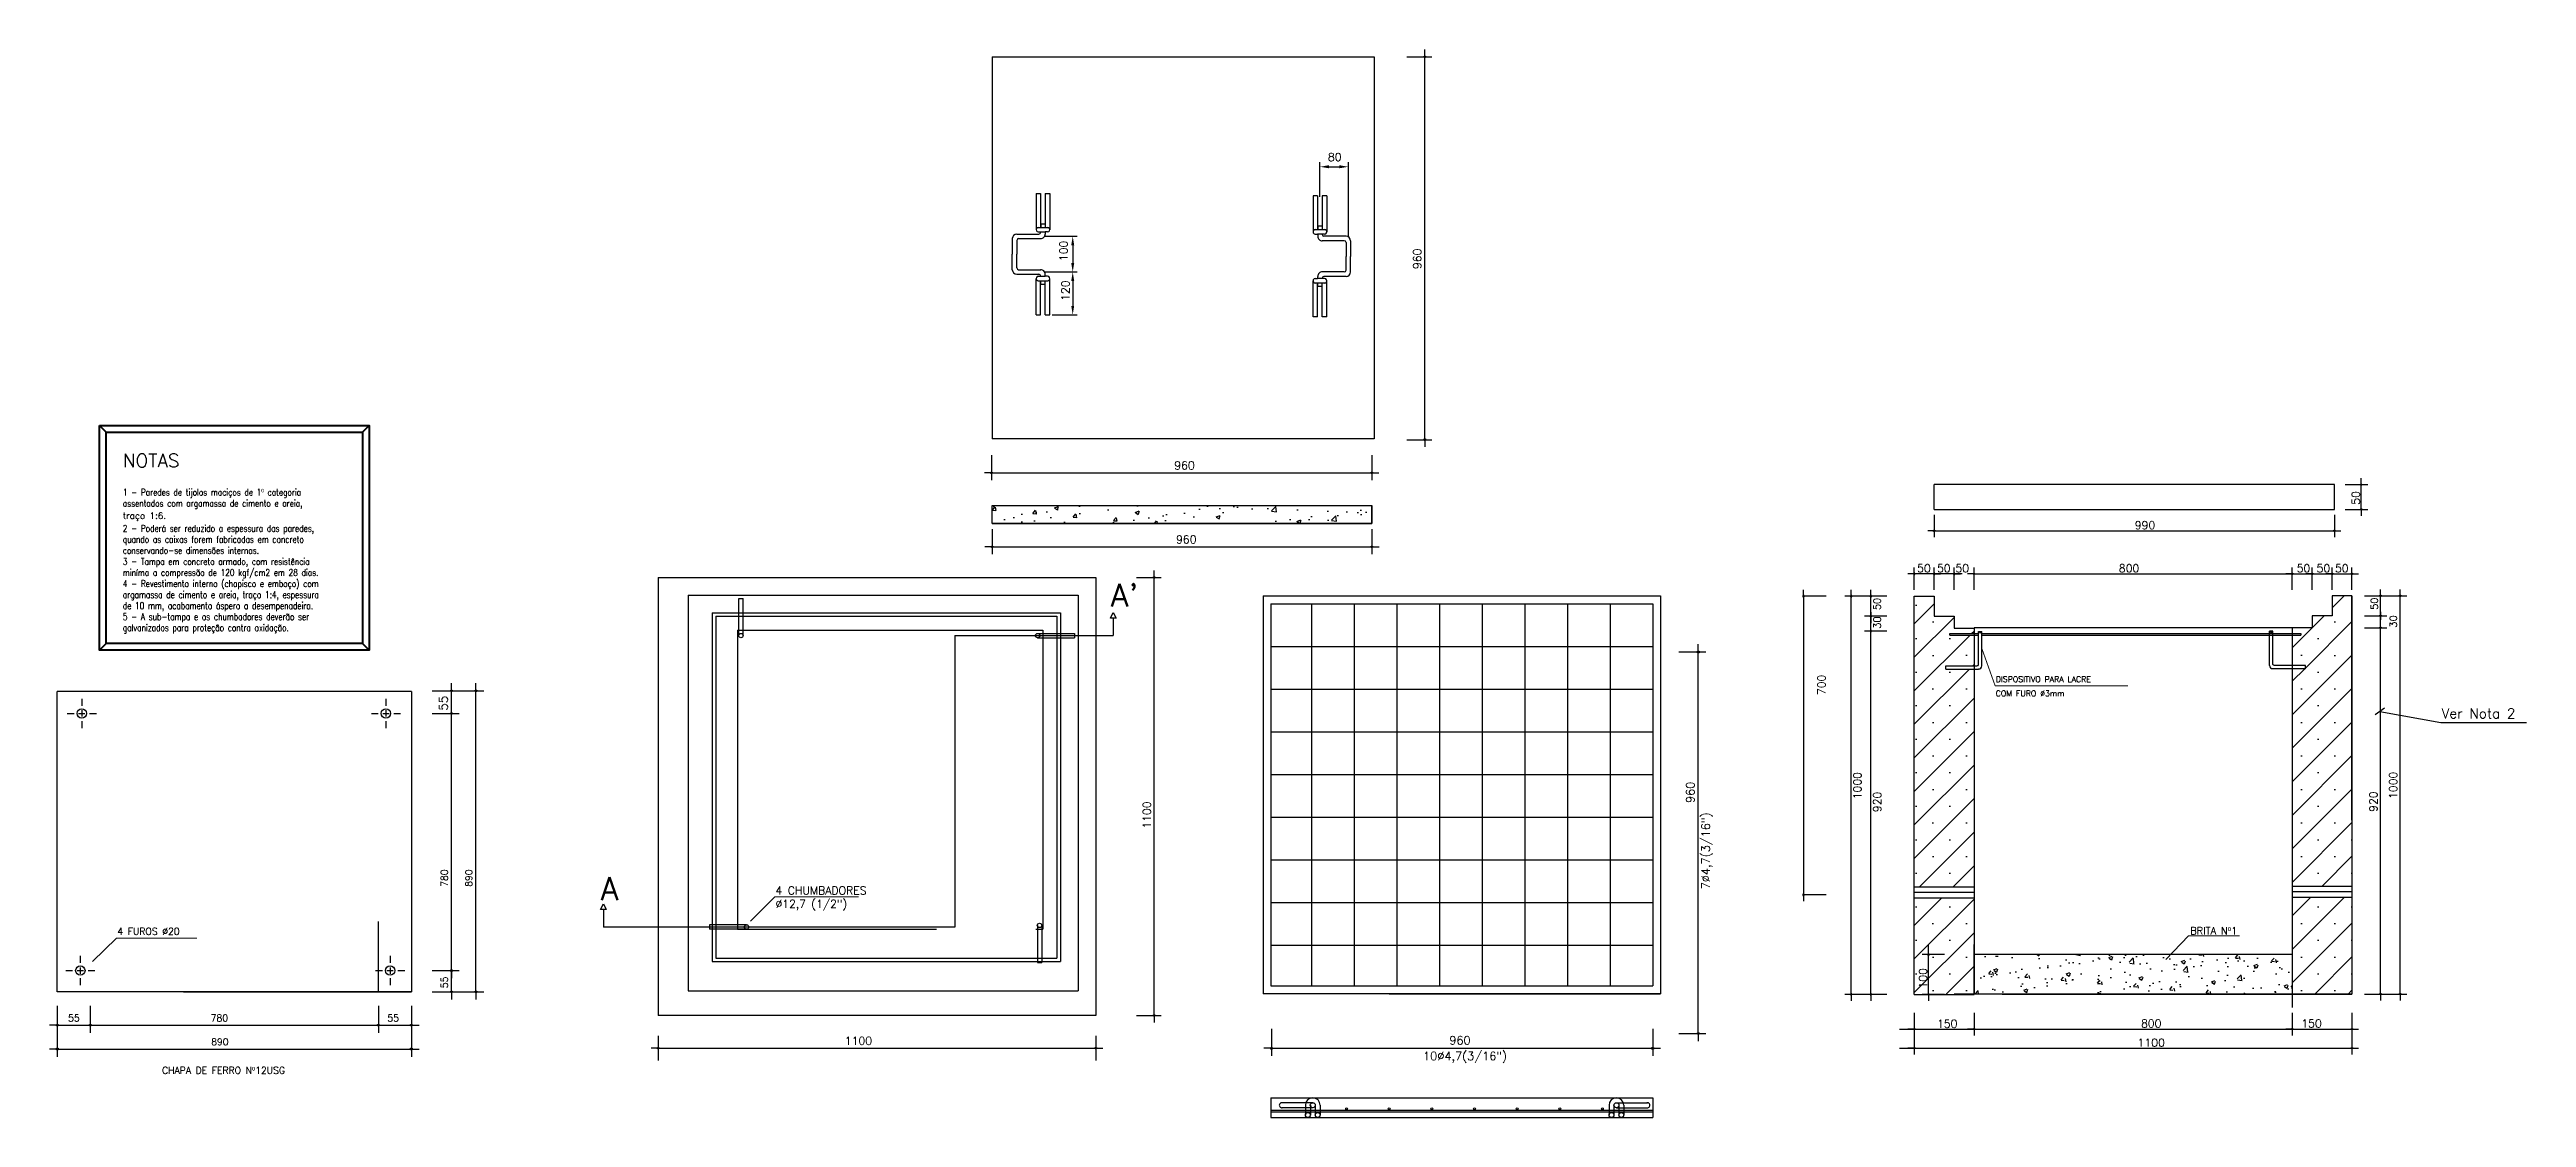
# Model space of a CAD drawing. Header units: inches. Extents: x -3 to 923, y -103 to 154.
# Drawn here: x 404.15 to 410.38, y -76.16 to -73.48 of the extents above; entities that cross this region are included whole.
import ezdxf

# ---------------------------------------------------------------- set-up
doc = ezdxf.new("R2010")
doc.units = ezdxf.units.IN
doc.header["$LTSCALE"] = 10
doc.header["$MEASUREMENT"] = 0
for name, pattern in [('DASHDOT2', [12.7, 6.35, -3.175, 0, -3.175]), ('DASHDOTX2', [2, 1, -0.5, 0, -0.5]), ('HIDDEN', [0.375, 0.25, -0.125])]:
    doc.linetypes.add(name, pattern=pattern)
for name, color, linetype in [('Alvenaria', 8, 'Continuous'), ('CAIXA', 3, 'Continuous'), ('Linha de Corte', 5, 'DASHDOTX2')]:
    doc.layers.add(name, color=color, linetype=linetype)
for name, color, linetype, lineweight in [('Cota', 7, 'Continuous', 25), ('Elétrica', 4, 'Continuous', 40), ('TEXTO', 2, 'Continuous', 20)]:
    doc.layers.add(name, color=color, linetype=linetype, lineweight=lineweight)
doc.styles.add('AVELAR', font='simplex.shx')
doc.styles.add('ROMANS', font='romans.shx', dxfattribs={"height": 0.2})
doc.dimstyles.new('Cota oblique 1-25', dxfattribs={"dimscale": 0.25, "dimtxt": 0.125, "dimasz": 0.08, "dimexe": 0.03, "dimexo": 0.001, "dimgap": 0.025, "dimtad": 1, "dimlfac": 1000, "dimtxsty": 'ROMANS', "dimblk": 'OBLIQUE', "dimcen": 2.5, "dimadec": 0, "dimazin": 0, "dimtfac": 1, "dimtmove": 0, "dimatfit": 3, "dimldrblk": 'OBLIQUE', "dimfxl": 0, "dimlwd": 25, "dimlwe": 25, "dimarcsym": 0})

msp = doc.modelspace()

# ---------------------------------------------------------------- texts
at = {"layer": 'CAIXA', "color": 7, "style": 'AVELAR'}
msp.add_text('NOTAS', height=0.0339, dxfattribs=at).set_placement((404.3362, -74.5299))
at = {"layer": 'Cota', "color": 7, "style": 'AVELAR'}
for s, height, p in [('80', 0.02003, (407.3651, -73.7606)), ('960', 0.02003, (406.979, -74.5352)), ('960', 0.02003, (406.9833, -74.7211)), ('4 FUROS %%C20', 0.016979, (404.3225, -75.7039)), ('55', 0.01698, (404.1987, -75.9215)), ('780', 0.01698, (404.5571, -75.9215)), ('55', 0.01698, (405.0012, -75.9215)), ('890', 0.01698, (404.5583, -75.9814)), ('1100', 0.02, (406.1509, -75.9803))]:
    msp.add_text(s, height=height, dxfattribs=at).set_placement(p)
for s, height, p in [('100', 0.02, (406.7107, -74.0122)), ('960', 0.02, (407.5997, -74.032)), ('120', 0.02, (406.7154, -74.112)), ('50', 0.018, (408.7545, -74.8888)), ('50', 0.018, (410.0042, -74.888)), ('30', 0.018, (408.7547, -74.9353)), ('30', 0.018, (410.0519, -74.9326)), ('700', 0.02, (408.6157, -75.1021)), ('55', 0.02172, (405.1528, -75.141)), ('960', 0.02088, (408.2864, -75.3731)), ('1000', 0.02, (408.706, -75.3638)), ('1000', 0.02, (410.0526, -75.363)), ('1100', 0.0198, (406.9199, -75.4373)), ('920', 0.02, (408.7558, -75.396)), ('920', 0.02, (410.0029, -75.3952)), ('7%%C4,7(3/16")', 0.020877, (408.3252, -75.59)), ('780', 0.01695, (405.1528, -75.5835)), ('890', 0.01695, (405.2143, -75.5835)), ('55', 0.01695, (405.1528, -75.8381))]:
    msp.add_text(s, height=height, rotation=90, dxfattribs=at).set_placement(p)
at = {"layer": 'Cota', "color": 7, "char_height": 0.02, "attachment_point": 5, "rotation": 90, "style": 'AVELAR'}
for s, insert in [('\\A1;50', (409.9487, -74.6069)), ('\\A1;100', (408.861, -75.8134))]:
    msp.add_mtext(s, dxfattribs=dict(at, insert=insert))
at = {"layer": 'Cota', "color": 7, "linetype": 'ByBlock', "char_height": 0.02, "attachment_point": 5, "style": 'AVELAR'}
for s, insert in [('990', (409.4188, -74.6753)), ('\\A1;50', (408.8633, -74.7835)), ('\\A1;50', (408.9133, -74.7835)), ('\\A1;50', (408.9595, -74.7835)), ('800', (409.3789, -74.7835)), ('\\A1;50', (409.8173, -74.7835)), ('\\A1;50', (409.8673, -74.7835)), ('\\A1;50', (409.9135, -74.7835)), ('\\A1;150', (408.9217, -75.9275)), ('800', (409.4345, -75.9268)), ('\\A1;150', (409.8375, -75.9268)), ('1100', (409.4345, -75.975))]:
    msp.add_mtext(s, dxfattribs=dict(at, insert=insert))
at = {"layer": 'TEXTO', "color": 7, "style": 'ROMANS', "width": 0.8}
for s, p in [('1 - Paredes de tijolos maciços de 1º categoria', (404.3362, -74.601)), ('assentados com argamassa de cimento e areia,', (404.3362, -74.6287)), ('2 - Poderá ser reduzido a espessura das paredes,', (404.3362, -74.6919)), ('quando as caixas forem fabricadas em concreto', (404.3362, -74.7196)), ('conservando-se dimensões internas.', (404.3362, -74.7473)), ('3 - Tampa em concreto armado, com resistência', (404.3362, -74.775)), ('4 - Revestimento interno (chapisco e emboço) com', (404.3362, -74.8305)), ('miníma a compressão de 120 kgf/cm2 em 28 dias.', (404.3362, -74.8027)), ('argamassa de cimento e areia, traço 1:4, espessura', (404.3362, -74.8582)), ('de 10 mm, acabamento áspero a desempenadeira.', (404.3362, -74.8859)), ('5 - A sub-tampa e os chumbadores deverão ser', (404.3362, -74.9136)), ('galvanizados para proteção contra oxidação.', (404.3362, -74.9413))]:
    msp.add_text(s, height=0.016949, dxfattribs=at).set_placement(p)
at = {"layer": 'TEXTO', "color": 7}
for s, height, style, p in [('traço 1:6.', 0.01616, 'AVELAR', (404.3362, -74.6596)), ("A'", 0.05753, 'ROMANS', (406.8195, -74.8799)), ('DISPOSITIVO PARA LACRE', 0.014304, 'AVELAR', (409.0438, -75.0693)), ('COM FURO %%C3mm', 0.014304, 'AVELAR', (409.0438, -75.105)), ('A', 0.0575, 'ROMANS', (405.5374, -75.6172)), ('4 CHUMBADORES', 0.02, 'ROMANS', (405.9767, -75.6028)), ('%%C12,7 (1/2")', 0.0198, 'AVELAR', (405.9767, -75.6362)), ('BRITA Nº1', 0.018, 'AVELAR', (409.5328, -75.703)), ('10%%C4,7(3/16")', 0.020877, 'ROMANS', (407.6043, -76.0189)), ('960', 0.02088, 'ROMANS', (407.6703, -75.9794)), ('CHAPA DE FERRO Nº12USG', 0.016949, 'ROMANS', (404.4349, -76.053))]:
    msp.add_text(s, height=height, dxfattribs=dict(at, style=style)).set_placement(p)
at = {"layer": 'TEXTO', "color": 7, "ltscale": 0.1, "insert": (410.1646, -75.1355), "char_height": 0.025, "attachment_point": 1, "style": 'ROMANS'}
msp.add_mtext('Ver Nota 2', dxfattribs=at)

# ---------------------------------------------------------------- blocks, each defined once
blk = doc.blocks.new('_Oblique')
at = {"color": 0, "linetype": 'ByBlock', "lineweight": -2}
blk.add_line((-0.5, -0.5), (0.5, 0.5), dxfattribs=at)
blk = doc.blocks.new('COTAPT')
at = {"color": 0, "linetype": 'ByBlock'}
blk.add_line((0, 0), (200, 0), dxfattribs=at)
at = {"color": 6, "linetype": 'ByBlock'}
blk.add_lwpolyline([(-20, 20), (20, 20), (20, -20), (-20, -20)], close=True, dxfattribs=at)

# ---------------------------------------------------------------- hatches: boundary and pattern name
at = {"layer": 'Alvenaria'}
h = msp.add_hatch(dxfattribs=at)
h.set_pattern_fill('AR-CONC', scale=0.000556522, style=0)
h.set_pattern_definition([(50, (315.68138, -222.456015), (0.10138973, -0.008870448), [0.01060174, -0.11661913]), (355, (315.68138, -222.45602), (-0.0196134, 0.106327175), [0.00848139, -0.093295304]), (100.451, (315.68983, -222.45675), (0.081776697, 0.097456244), [0.00901009, -0.099110957]), (46.1842, (315.68138, -222.42774), (0.15086138, -0.02339747), [0.01590261, -0.1749287]), (96.6356, (315.69396, -222.4297), (0.13212062, 0.1376977), [0.01351513, -0.14866643]), (351.184, (315.68138, -222.42774), (0.13212082, 0.13769746), [0.01272209, -0.13994296]), (21, (315.69552, -222.43481), (0.084376977, -0.056912984), [0.01060174, -0.11661913]), (326, (315.69552, -222.43481), (0.03439417, 0.10250461), [0.00848139, -0.093295304]), (71.4514, (315.70255, -222.43955), (0.118770917, 0.04559185), [0.00901009, -0.099110957]), (37.5, (315.681384, -222.456015), (0.001718875, 0.047056717), [0, -0.092164452, 0, -0.09470887, 0, -0.093648696]), (7.5, (315.681384, -222.456015), (0.037186595, 0.055752668), [0, -0.053998191, 0, -0.090044104, 0, -0.035692522]), (327.5, (315.64986, -222.456015), (0.075459114, -0.0031881706), [0, -0.03533913, 0, -0.110258087, 0, -0.146304]), (317.5, (315.635726, -222.456015), (0.08243711, 0.014150395), [0, -0.04594087, 0, -0.073222678, 0, -0.103897043])])
h.paths.add_polyline_path([(406.5211, -74.626), (406.5211, -74.6707), (407.4758, -74.6707), (407.4758, -74.626)])
h = msp.add_hatch(dxfattribs=at)
h.set_pattern_fill('SACNCR', scale=0.025, style=0)
h.set_pattern_definition([(45, (-131.06594, -723.76958), (-0.0420949506, 0.0420949506), []), (45, (-131.02384, -723.76958), (-0.0420949506, 0.0420949506), [0, -0.05953125])])
h.paths.add_polyline_path([(409.9391, -74.8528), (409.8891, -74.8528), (409.8891, -74.9028), (409.8391, -74.9028), (409.8391, -74.9328), (409.7891, -74.9328), (409.7891, -74.9472), (409.8106, -74.9472), (409.8106, -74.9512), (409.7891, -74.9512), (409.7891, -74.9528), (409.7891, -75.0276), (409.8222, -75.0276), (409.8222, -75.0357), (409.7891, -75.0357), (409.7891, -75.5824), (409.9391, -75.5824)])
h.paths.add_polyline_path([(409.7891, -75.8528), (409.9391, -75.8528), (409.9391, -75.6107), (409.7891, -75.6107)])
h.paths.add_polyline_path([(408.9891, -75.6115), (408.8391, -75.6115), (408.8391, -75.8536), (408.8733, -75.8536), (408.8733, -75.852), (408.8749, -75.852), (408.8749, -75.7552), (408.8733, -75.7552), (408.8733, -75.752), (408.8766, -75.752), (408.8766, -75.7552), (408.8749, -75.7552), (408.8749, -75.852), (408.8766, -75.852), (408.8766, -75.8536), (408.9891, -75.8536), (408.9891, -75.7536), (408.9891, -75.7286)])
h.paths.add_polyline_path([(408.8391, -75.5832), (408.9891, -75.5832), (408.9891, -75.0365), (408.9185, -75.0365), (408.9185, -75.0284), (408.9891, -75.0284), (408.9891, -74.9512), (408.9764, -74.9512), (408.9282, -74.9512), (408.9282, -74.9472), (408.9684, -74.9472), (408.9891, -74.9472), (408.9891, -74.9336), (408.9391, -74.9336), (408.9391, -74.9036), (408.8891, -74.9036), (408.8891, -74.8536), (408.8391, -74.8536)])
h.paths.add_polyline_path([(408.846, -75.8422), (408.846, -75.7845), (408.876, -75.7845), (408.876, -75.8422)], flags=25)
h = msp.add_hatch(dxfattribs=at)
h.set_pattern_fill('AR-CONC', scale=0.0005, style=0)
h.set_pattern_definition([(50, (-131.06594, -723.76958), (0.0910923345, -0.007969543), [0.009525, -0.104775]), (355, (-131.06594, -723.76958), (-0.017621413, 0.095528321), [0.00762, -0.08382]), (100.451, (-131.05835, -723.77024), (0.073471251, 0.087558344), [0.008095, -0.089045]), (46.1842, (-131.06594, -723.74418), (0.13553952, -0.021021164), [0.0142875, -0.1571625]), (96.6356, (-131.05464, -723.74593), (0.118702117, 0.123712778), [0.0121425, -0.1335675]), (351.184, (-131.06594, -723.74418), (0.118702303, 0.12371256), [0.01143, -0.12573]), (21, (-131.05324, -723.75053), (0.07580744, -0.051132759), [0.009525, -0.104775]), (326, (-131.05324, -723.75053), (0.030901014, 0.092093983), [0.00762, -0.08382]), (71.4514, (-131.04692, -723.75479), (0.106708245, 0.040961429), [0.008095, -0.089045]), (37.5, (-131.065937, -723.76958), (0.0015443016, 0.0422775194), [0, -0.082804, 0, -0.08509, 0, -0.0841375]), (7.5, (-131.065937, -723.76958), (0.0334098313, 0.0500902874), [0, -0.048514, 0, -0.080899, 0, -0.0320675]), (327.5, (-131.09426, -723.76958), (0.0677952976, -0.002864372), [0, -0.03175, 0, -0.09906, 0, -0.131445]), (317.5, (-131.10696, -723.76958), (0.0740645907, 0.0127132455), [0, -0.041275, 0, -0.065786, 0, -0.093345])])
h.paths.add_polyline_path([(408.9891, -75.7536), (408.9891, -75.8528), (409.7891, -75.8528), (409.7891, -75.7536)])

# ---------------------------------------------------------------- linework, layer by layer
at = {"color": 7, "ltscale": 0.005}
for p, q in [((408.8391, -74.8536), (408.8891, -74.8536)), ((408.8891, -74.8536), (408.8891, -74.9036)), ((409.9391, -74.8528), (409.8891, -74.8528)), ((409.8891, -74.8528), (409.8891, -74.9028)), ((408.8891, -74.9036), (408.9391, -74.9036)), ((408.9391, -74.9036), (408.9391, -74.9336)), ((408.9391, -74.9336), (408.9891, -74.9336)), ((409.7891, -74.9328), (408.9891, -74.9328)), ((409.8391, -74.9328), (409.7891, -74.9328)), ((409.7891, -74.9328), (409.7891, -74.9528)), ((409.8891, -74.9028), (409.8391, -74.9028)), ((409.8391, -74.9028), (409.8391, -74.9328)), ((408.9891, -75.8536), (408.9891, -75.7536)), ((409.7891, -75.7536), (408.9891, -75.7536)), ((409.9391, -75.8528), (409.7891, -75.8528)), ((409.7891, -75.8528), (409.7891, -75.8866))]:
    msp.add_line(p, q, dxfattribs=at)
at = {"layer": 'Alvenaria', "color": 7}
for p, q in [((406.5211, -73.4987), (406.5211, -74.4587)), ((406.5211, -73.4987), (407.4811, -73.4987)), ((407.4811, -73.4987), (407.4811, -74.1166)), ((407.4811, -73.4987), (407.4811, -74.4587)), ((406.5719, -73.9555), (406.5719, -73.9946)), ((406.5833, -73.9441), (406.6388, -73.9441)), ((406.5833, -73.96), (406.5833, -73.9946)), ((406.5878, -73.9555), (406.6432, -73.9555)), ((406.6317, -73.9333), (406.6317, -73.9333)), ((406.6368, -73.9276), (406.6611, -73.9276)), ((406.6373, -73.9389), (406.6548, -73.9389)), ((406.6373, -73.9389), (406.6373, -73.9389)), ((406.643, -73.9555), (406.643, -73.9555)), ((406.6432, -73.9188), (406.6546, -73.9188)), ((406.6432, -73.9188), (406.6432, -73.9276)), ((406.6432, -73.9188), (406.6432, -73.9276)), ((406.6432, -73.9389), (406.6432, -73.9396)), ((406.6432, -73.9389), (406.6432, -73.9396)), ((406.6546, -73.9188), (406.6546, -73.9276)), ((406.6546, -73.9389), (406.6546, -73.9441)), ((406.6605, -73.9389), (406.6548, -73.9389)), ((407.3573, -73.9331), (407.333, -73.9331)), ((407.3335, -73.9444), (407.3392, -73.9444)), ((407.3567, -73.9444), (407.3392, -73.9444)), ((407.3508, -73.9243), (407.3394, -73.9243)), ((407.3394, -73.9243), (407.3394, -73.9331)), ((407.3394, -73.9444), (407.3394, -73.9496)), ((407.3508, -73.9243), (407.3508, -73.9331)), ((407.3508, -73.9243), (407.3508, -73.9331)), ((407.3508, -73.9444), (407.3508, -73.9451)), ((407.3508, -73.9444), (407.3508, -73.9451)), ((407.4108, -73.9496), (407.3553, -73.9496)), ((407.3567, -73.9444), (407.3567, -73.9444)), ((407.3624, -73.9388), (407.3624, -73.9388)), ((406.5719, -74.0337), (406.5719, -73.9946)), ((406.5833, -74.0292), (406.5833, -73.9946)), ((407.4063, -73.961), (407.3508, -73.961)), ((407.351, -73.961), (407.351, -73.961)), ((407.4108, -73.9655), (407.4108, -74.0001)), ((407.4108, -74.0347), (407.4108, -74.0001)), ((407.4221, -73.961), (407.4221, -74.0001)), ((407.4221, -74.0392), (407.4221, -74.0001)), ((406.5833, -74.045), (406.6388, -74.045)), ((406.5878, -74.0337), (406.6432, -74.0337)), ((406.6317, -74.0559), (406.6317, -74.0559)), ((406.6368, -74.0616), (406.6611, -74.0616)), ((406.6373, -74.0502), (406.6548, -74.0502)), ((406.6373, -74.0502), (406.6373, -74.0502)), ((406.643, -74.0337), (406.643, -74.0337)), ((406.6432, -74.0502), (406.6432, -74.0495)), ((406.6432, -74.0502), (406.6432, -74.0495)), ((406.6432, -74.0703), (406.6432, -74.0616)), ((406.6432, -74.0703), (406.6432, -74.0616)), ((406.6432, -74.0703), (406.6546, -74.0703)), ((406.6546, -74.0502), (406.6546, -74.045)), ((406.6546, -74.0703), (406.6546, -74.0616)), ((406.6605, -74.0502), (406.6548, -74.0502)), ((407.3573, -74.0671), (407.333, -74.0671)), ((407.3335, -74.0557), (407.3392, -74.0557)), ((407.3567, -74.0557), (407.3392, -74.0557)), ((407.3394, -74.0557), (407.3394, -74.0505)), ((407.3394, -74.0758), (407.3394, -74.0671)), ((407.3508, -74.0758), (407.3394, -74.0758)), ((407.4063, -74.0392), (407.3508, -74.0392)), ((407.3508, -74.0557), (407.3508, -74.055)), ((407.3508, -74.0557), (407.3508, -74.055)), ((407.3508, -74.0758), (407.3508, -74.0671)), ((407.3508, -74.0758), (407.3508, -74.0671)), ((407.351, -74.0392), (407.351, -74.0392)), ((407.4108, -74.0505), (407.3553, -74.0505)), ((407.3567, -74.0557), (407.3567, -74.0557)), ((407.3624, -74.0614), (407.3624, -74.0614)), ((407.4811, -74.4587), (406.5211, -74.4587)), ((408.8891, -74.636), (408.8891, -74.5735)), ((409.8948, -74.5735), (408.8891, -74.5735)), ((409.8948, -74.636), (409.8948, -74.5735)), ((406.5211, -74.6707), (406.5211, -74.626)), ((406.5211, -74.626), (407.4758, -74.626)), ((406.9477, -74.626), (407.4758, -74.626)), ((407.4758, -74.6707), (407.4758, -74.626)), ((408.8891, -74.636), (409.8948, -74.636)), ((409.8948, -74.636), (409.8948, -74.5958)), ((406.5211, -74.6707), (407.4758, -74.6707)), ((406.9477, -74.6707), (407.4758, -74.6707)), ((405.6816, -74.8066), (406.7816, -74.8066)), ((405.6816, -74.8066), (405.6816, -75.9066)), ((406.7816, -74.8066), (406.7816, -75.5146)), ((406.7816, -74.8066), (406.7816, -75.9066)), ((405.7568, -74.8508), (406.7373, -74.8508)), ((405.7568, -74.8508), (405.7568, -75.8447)), ((405.8842, -74.8597), (405.8954, -74.8597)), ((405.8842, -74.9526), (405.8842, -74.8597)), ((405.8954, -74.9526), (405.8954, -74.8597)), ((406.7373, -74.8508), (406.7373, -75.8447)), ((407.2021, -74.8531), (407.2021, -75.8521)), ((407.2021, -74.8531), (408.2011, -74.8531)), ((407.2216, -74.8726), (407.2216, -75.8326)), ((407.2216, -74.8726), (408.1816, -74.8726)), ((407.3243, -74.8726), (407.3243, -75.8326)), ((407.4314, -74.8726), (407.4314, -75.8326)), ((407.5386, -74.8726), (407.5386, -75.8326)), ((407.6458, -74.8726), (407.6458, -75.8326)), ((407.7529, -74.8726), (407.7529, -75.8326)), ((407.8601, -74.8726), (407.8601, -75.8326)), ((407.9673, -74.8726), (407.9673, -75.8326)), ((408.0744, -74.8726), (408.0744, -75.8326)), ((408.1816, -74.8726), (408.1816, -75.8326)), ((408.2011, -74.8531), (408.2011, -75.5351)), ((408.2011, -74.8531), (408.2011, -75.8521)), ((408.8391, -75.8536), (408.8391, -74.8536)), ((409.9391, -75.416), (409.9391, -74.8528)), ((409.9391, -74.8528), (409.9391, -75.8528)), ((405.8177, -74.8951), (406.693, -74.8951)), ((405.8177, -74.8951), (405.8177, -75.7715)), ((405.8266, -74.9039), (406.6842, -74.9039)), ((405.8266, -74.9039), (405.8266, -75.7627)), ((405.8812, -74.9393), (406.6488, -74.9393)), ((405.8812, -74.9393), (405.8812, -75.6902)), ((406.6355, -74.947), (406.7284, -74.947)), ((406.6488, -74.9393), (406.6488, -75.6902)), ((406.6842, -74.9039), (406.6842, -75.7627)), ((406.693, -74.8951), (406.693, -75.7715)), ((406.7284, -74.947), (406.7284, -74.9582)), ((408.9282, -74.9472), (408.9684, -74.9472)), ((408.9282, -74.9512), (408.9282, -74.9472)), ((408.9282, -74.9512), (408.9764, -74.9512)), ((408.9684, -74.9472), (409.0005, -74.9472)), ((408.9764, -74.9512), (409.0005, -74.9512)), ((408.9891, -74.9336), (408.9891, -75.8536)), ((409.0005, -74.9423), (409.0086, -74.9423)), ((409.0005, -75.0244), (409.0005, -74.9423)), ((409.0086, -75.0284), (409.0086, -74.9423)), ((409.0086, -74.9472), (409.8106, -74.9472)), ((409.0086, -74.9512), (409.8106, -74.9512)), ((409.7401, -74.9415), (409.7321, -74.9415)), ((409.7321, -75.0276), (409.7321, -74.9415)), ((409.7401, -75.0236), (409.7401, -74.9415)), ((409.7891, -74.9528), (409.7891, -75.8528)), ((409.8106, -74.9472), (409.8106, -74.9512)), ((406.6355, -74.9582), (406.7284, -74.9582)), ((407.2216, -74.9798), (408.1816, -74.9798)), ((408.9185, -75.0284), (408.9965, -75.0284)), ((408.9185, -75.0365), (408.9185, -75.0284)), ((408.9185, -75.0365), (409.0005, -75.0365)), ((409.8222, -75.0357), (409.7401, -75.0357)), ((409.8222, -75.0276), (409.7441, -75.0276)), ((409.8222, -75.0357), (409.8222, -75.0276)), ((404.1714, -75.8474), (404.1714, -75.0932)), ((405.0614, -75.0932), (404.1714, -75.0932)), ((404.2331, -75.1113), (404.2331, -75.1287)), ((404.2331, -75.1402), (404.2331, -75.156)), ((404.9976, -75.1113), (404.9976, -75.1287)), ((404.9976, -75.1402), (404.9976, -75.156)), ((405.0614, -75.0932), (405.0614, -75.8474)), ((407.2216, -75.087), (408.1816, -75.087)), ((404.1963, -75.1481), (404.2137, -75.1481)), ((404.2252, -75.1481), (404.241, -75.1481)), ((404.2331, -75.1675), (404.2331, -75.1849)), ((404.2525, -75.1481), (404.2699, -75.1481)), ((404.9609, -75.1481), (404.9782, -75.1481)), ((404.9897, -75.1481), (405.0055, -75.1481)), ((404.9976, -75.1675), (404.9976, -75.1849)), ((405.0171, -75.1481), (405.0344, -75.1481)), ((407.2216, -75.1941), (408.1816, -75.1941)), ((407.2216, -75.3013), (408.1816, -75.3013)), ((407.2216, -75.4085), (408.1816, -75.4085)), ((407.2216, -75.5156), (408.1816, -75.5156)), ((407.2216, -75.6228), (408.1816, -75.6228)), ((408.8391, -75.5832), (408.9891, -75.5832)), ((408.8391, -75.6115), (408.9891, -75.6115)), ((409.9391, -75.5824), (409.7891, -75.5824)), ((409.9391, -75.5965), (409.7891, -75.5965)), ((409.9391, -75.6107), (409.7891, -75.6107)), ((404.9785, -75.8474), (404.9785, -75.6705)), ((405.9039, -75.6789), (405.8109, -75.6789)), ((405.8109, -75.6789), (405.8109, -75.6902)), ((405.9039, -75.6902), (405.8109, -75.6902)), ((406.6348, -75.6805), (406.6348, -75.7734)), ((406.646, -75.6805), (406.646, -75.7734)), ((404.2294, -75.7572), (404.2294, -75.7746)), ((405.008, -75.7572), (405.008, -75.7746)), ((405.8266, -75.7627), (406.6842, -75.7627)), ((407.2216, -75.73), (408.1816, -75.73)), ((408.9891, -75.8536), (408.9891, -75.7286)), ((409.1266, -75.7528), (409.7891, -75.7536)), ((404.1926, -75.794), (404.21, -75.794)), ((404.2215, -75.794), (404.2373, -75.794)), ((404.2294, -75.7861), (404.2294, -75.8019)), ((404.2294, -75.8134), (404.2294, -75.8308)), ((404.2488, -75.794), (404.2662, -75.794)), ((404.9712, -75.794), (404.9886, -75.794)), ((405.0001, -75.794), (405.0159, -75.794)), ((405.008, -75.7861), (405.008, -75.8019)), ((405.008, -75.8134), (405.008, -75.8308)), ((405.0274, -75.794), (405.0448, -75.794)), ((405.8177, -75.7715), (406.693, -75.7715)), ((406.6348, -75.7734), (406.646, -75.7734)), ((405.0614, -75.8474), (404.1714, -75.8474)), ((405.0614, -75.8474), (404.3374, -75.8474)), ((404.4885, -75.8474), (405.0614, -75.8474)), ((405.0614, -75.8474), (404.989, -75.8474)), ((405.0614, -75.8474), (404.989, -75.8474)), ((405.7568, -75.8447), (406.7373, -75.8447)), ((408.2011, -75.8521), (407.2021, -75.8521)), ((407.2216, -75.8326), (408.1816, -75.8326)), ((407.5191, -75.8521), (408.2011, -75.8521)), ((408.8391, -75.8536), (408.9891, -75.8536)), ((409.9391, -75.8528), (408.9391, -75.8528)), ((408.9891, -75.8536), (408.9891, -75.8411)), ((409.0598, -75.8528), (409.9391, -75.8528)), ((406.7816, -75.9066), (405.6816, -75.9066)), ((407.2216, -76.1133), (407.2216, -76.1628)), ((407.2216, -76.1133), (408.1816, -76.1133)), ((407.3271, -76.1259), (407.2492, -76.1261)), ((407.3271, -76.1383), (407.2492, -76.1383)), ((407.3086, -76.1321), (407.3086, -76.1487)), ((407.321, -76.1321), (407.321, -76.1487)), ((407.3333, -76.1321), (407.3333, -76.1487)), ((407.3457, -76.1321), (407.3457, -76.1487)), ((407.5451, -76.1133), (407.5451, -76.1136)), ((408.0718, -76.1321), (408.0718, -76.1487)), ((408.0841, -76.1321), (408.0841, -76.1487)), ((408.0903, -76.1259), (408.1683, -76.1261)), ((408.0903, -76.1383), (408.1683, -76.1383)), ((408.0965, -76.1321), (408.0965, -76.1487)), ((408.1089, -76.1321), (408.1089, -76.1487)), ((408.1816, -76.1133), (408.1816, -76.1628)), ((407.2216, -76.1442), (408.1816, -76.1442)), ((407.2216, -76.1488), (408.1816, -76.1488)), ((407.2216, -76.1628), (408.1816, -76.1628)), ((407.3086, -76.1487), (407.3086, -76.1566)), ((407.321, -76.1487), (407.321, -76.1566)), ((407.3333, -76.1487), (407.3333, -76.1566)), ((407.3457, -76.1487), (407.3457, -76.1566)), ((408.0718, -76.1487), (408.0718, -76.1566)), ((408.0841, -76.1487), (408.0841, -76.1566)), ((408.0965, -76.1487), (408.0965, -76.1566)), ((408.1089, -76.1487), (408.1089, -76.1566))]:
    msp.add_line(p, q, dxfattribs=at)
at = {"layer": 'Alvenaria', "color": 7, "linetype": 'HIDDEN', "ltscale": 20}
for p, q in [((406.6317, -73.8423), (406.6317, -73.9333)), ((406.6317, -73.8423), (406.643, -73.8423)), ((406.643, -73.8423), (406.643, -73.9276)), ((406.6548, -73.8423), (406.6548, -73.9276)), ((406.6548, -73.8423), (406.6662, -73.8423)), ((406.6662, -73.8423), (406.6662, -73.9332)), ((407.3278, -73.8478), (407.3278, -73.9387)), ((407.3392, -73.8478), (407.3278, -73.8478)), ((407.3392, -73.8478), (407.3392, -73.9331)), ((407.3624, -73.8478), (407.351, -73.8478)), ((407.351, -73.8478), (407.351, -73.9331)), ((407.3624, -73.8478), (407.3624, -73.9388)), ((406.6317, -74.1468), (406.6317, -74.0559)), ((406.643, -74.1468), (406.643, -74.0616)), ((406.6548, -74.1468), (406.6548, -74.0616)), ((406.6662, -74.1468), (406.6662, -74.0559)), ((407.3278, -74.1523), (407.3278, -74.0614)), ((407.3392, -74.1523), (407.3392, -74.0671)), ((407.351, -74.1523), (407.351, -74.0671)), ((407.3624, -74.1523), (407.3624, -74.0614)), ((406.6317, -74.1468), (406.643, -74.1468)), ((406.6548, -74.1468), (406.6662, -74.1468)), ((407.3392, -74.1523), (407.3278, -74.1523)), ((407.3624, -74.1523), (407.351, -74.1523))]:
    msp.add_line(p, q, dxfattribs=at)
at = {"layer": 'Alvenaria', "color": 7, "linetype": 'DASHDOT2'}
msp.add_line((408.8391, -75.5973), (408.9891, -75.5973), dxfattribs=at)
at = {"layer": 'Alvenaria', "color": 7, "linetype": 'HIDDEN', "ltscale": 0.2}
msp.add_line((405.8812, -75.6902), (406.6488, -75.6902), dxfattribs=at)
at = {"layer": 'Alvenaria', "color": 7}
msp.add_lwpolyline([(406.5211, -74.626), (407.4758, -74.626), (407.4758, -74.6707), (406.5211, -74.6707)], close=True, dxfattribs=at)
for centre, radius in [((405.8898, -74.9526), 0.00562), ((406.6355, -74.9526), 0.00562), ((409.0045, -74.9451), 0.00121), ((409.7361, -74.9443), 0.00121), ((404.2331, -75.1481), 0.0118), ((404.9976, -75.1481), 0.0118), ((405.9039, -75.6846), 0.00562), ((406.6404, -75.6805), 0.00562), ((404.2294, -75.794), 0.0118), ((405.008, -75.794), 0.0118), ((407.3271, -76.1321), 0.00619), ((407.4121, -76.141), 0.00229), ((407.5192, -76.141), 0.00229), ((407.6264, -76.141), 0.00229), ((407.7336, -76.141), 0.00229), ((407.8407, -76.141), 0.00229), ((407.9479, -76.141), 0.00229), ((408.0551, -76.141), 0.00229), ((408.0903, -76.1321), 0.00619), ((407.3148, -76.1566), 0.00619), ((407.3395, -76.1566), 0.00619), ((408.0779, -76.1566), 0.00619), ((408.1027, -76.1566), 0.00619)]:
    msp.add_circle(centre, radius, dxfattribs=at)
for centre, radius, start, end in [((406.5833, -73.9555), 0.0114, 90, 180), ((406.5878, -73.96), 0.00448, 90, 180), ((406.6373, -73.9332), 0.00569, 84.52392, 269.99148), ((406.6388, -73.9396), 0.00448, 270, 0), ((406.6432, -73.9441), 0.0114, 268.87206, 0), ((406.6605, -73.9332), 0.00569, 270.00852, 95.47608), ((407.3335, -73.9387), 0.00569, 84.52392, 269.99148), ((407.3508, -73.9496), 0.0114, 180, 271.12794), ((407.3553, -73.9451), 0.00448, 180, 270), ((407.3567, -73.9387), 0.00569, 270.00852, 95.47608), ((407.4108, -73.961), 0.0114, 0, 90), ((407.4063, -73.9655), 0.00448, 0, 90), ((406.5833, -74.0337), 0.0114, 180, 270), ((406.5878, -74.0292), 0.00448, 180, 270), ((406.6373, -74.0559), 0.00569, 90.00852, 275.47608), ((406.6388, -74.0495), 0.00448, 0, 90), ((406.6432, -74.045), 0.0114, 0, 91.12794), ((406.6605, -74.0559), 0.00569, 264.52392, 89.99148), ((407.3335, -74.0614), 0.00569, 90.00852, 275.47608), ((407.3508, -74.0505), 0.0114, 88.87206, 180), ((407.3553, -74.055), 0.00448, 90, 180), ((407.3567, -74.0614), 0.00569, 264.52392, 89.99148), ((407.4063, -74.0347), 0.00448, 270, 0), ((407.4108, -74.0392), 0.0114, 270, 0), ((409.0005, -75.0284), 0.00805, 270, 0), ((409.7401, -75.0276), 0.00805, 180, 270), ((407.2492, -76.1322), 0.00619, 78.95666, 281.16314), ((407.3271, -76.1321), 0.0186, 0, 180), ((408.0903, -76.1321), 0.0186, 0, 180), ((408.1683, -76.1322), 0.00619, 258.83686, 101.04334)]:
    msp.add_arc(centre, radius, start, end, dxfattribs=at)
for points in [[(408.9965, -75.0284), (408.9995, -75.0273), (409.0005, -75.0244)], [(409.7441, -75.0276), (409.7412, -75.0265), (409.7401, -75.0236)]]:
    msp.add_spline(points, degree=3, dxfattribs=at)
at = {"layer": 'CAIXA', "color": 7, "linetype": 'DASHDOTX2', "ltscale": 0.5}
for p, q in [((406.8187, -74.9084), (406.8258, -74.8942)), ((406.8258, -74.8942), (406.8329, -74.9084)), ((406.8329, -74.9084), (406.8187, -74.9084)), ((405.537, -75.6403), (405.544, -75.6261)), ((405.5511, -75.6403), (405.537, -75.6403)), ((405.544, -75.6261), (405.5511, -75.6403))]:
    msp.add_line(p, q, dxfattribs=at)
at = {"layer": 'CAIXA', "color": 7, "linetype": 'DASHDOTX2', "ltscale": 10}
msp.add_line((406.8258, -74.9084), (406.8258, -74.9526), dxfattribs=at)
at = {"layer": 'Cota', "color": 7, "linetype": 'Continuous'}
for p, q in [((407.5637, -73.4987), (407.6264, -73.4987)), ((407.6085, -74.4606), (407.6085, -73.4987)), ((406.5197, -74.4992), (406.5197, -74.5619)), ((407.4753, -74.4992), (407.4753, -74.5619)), ((407.5637, -74.4606), (407.6264, -74.4606)), ((406.5197, -74.544), (407.4753, -74.544)), ((406.5211, -74.6851), (406.5211, -74.7478)), ((407.4758, -74.6851), (407.4758, -74.7478)), ((406.5211, -74.7299), (407.4758, -74.7299)), ((406.8843, -74.8066), (406.9463, -74.8066)), ((406.9286, -75.9066), (406.9286, -74.8067)), ((408.6172, -74.8537), (408.5608, -74.8537)), ((408.5608, -74.8537), (408.5608, -75.6037)), ((408.7204, -74.8536), (408.6641, -74.8536)), ((408.6802, -75.8536), (408.6802, -74.8537)), ((408.7701, -74.8536), (408.7138, -74.8536)), ((408.7299, -74.8937), (408.7299, -74.8537)), ((408.7299, -74.8938), (408.7299, -74.8545)), ((408.7299, -74.9179), (408.7299, -74.8939)), ((409.9705, -74.8528), (410.0268, -74.8528)), ((410.0107, -74.8929), (410.0107, -74.8529)), ((410.0107, -74.893), (410.0107, -74.8537)), ((410.0107, -74.9171), (410.0107, -74.8931)), ((410.0202, -74.8528), (410.0766, -74.8528)), ((410.0605, -75.8528), (410.0605, -74.8529)), ((408.7701, -74.9036), (408.7138, -74.9036)), ((408.7701, -74.9411), (408.7138, -74.9411)), ((408.7299, -75.8536), (408.7299, -74.918)), ((409.9705, -74.9028), (410.0268, -74.9028)), ((409.9705, -74.9328), (410.0268, -74.9328)), ((410.0107, -75.8528), (410.0107, -74.9172)), ((408.2472, -74.9936), (408.3154, -74.9936)), ((408.2959, -75.952), (408.2959, -74.9937)), ((405.1138, -75.0912), (405.1818, -75.0912)), ((405.1267, -75.0912), (405.2433, -75.0912)), ((405.1623, -75.1481), (405.1623, -75.0912)), ((405.2238, -75.8474), (405.2238, -75.0913)), ((405.1138, -75.1481), (405.1818, -75.1481)), ((405.1623, -75.794), (405.1623, -75.1482)), ((408.6172, -75.6037), (408.5608, -75.6037)), ((405.1138, -75.794), (405.1818, -75.794)), ((405.1623, -75.8473), (405.1623, -75.7941)), ((404.1714, -75.8825), (404.1714, -75.9504)), ((404.2544, -75.8825), (404.2544, -75.9504)), ((404.9785, -75.8825), (404.9785, -75.9504)), ((405.0614, -75.8825), (405.0614, -75.9504)), ((405.1138, -75.8474), (405.1818, -75.8474)), ((405.1267, -75.8474), (405.2433, -75.8474)), ((408.7204, -75.8536), (408.6641, -75.8536)), ((408.7701, -75.8536), (408.7138, -75.8536)), ((409.9705, -75.8528), (410.0268, -75.8528)), ((410.0202, -75.8528), (410.0766, -75.8528)), ((404.1714, -75.8938), (404.1714, -76.0103)), ((404.1714, -75.931), (405.0079, -75.931)), ((405.0081, -75.931), (405.0613, -75.931)), ((405.0614, -75.8938), (405.0614, -76.0103)), ((406.8843, -75.9066), (406.9463, -75.9066)), ((407.2233, -75.9402), (407.2233, -76.0084)), ((408.1816, -75.9402), (408.1816, -76.0084)), ((408.2472, -75.952), (408.3154, -75.952)), ((404.1714, -75.9909), (405.0613, -75.9909)), ((405.6816, -75.958), (405.6816, -76.0199)), ((405.6816, -75.9889), (406.7816, -75.9889)), ((406.7816, -75.958), (406.7816, -76.0199)), ((407.2216, -75.9889), (408.1815, -75.9889))]:
    msp.add_line(p, q, dxfattribs=at)
at = {"layer": 'Cota', "color": 7, "linetype": 'ByBlock'}
for p, q in [((407.6085, -73.4987), (407.6085, -73.4807)), ((407.3451, -73.8507), (407.3451, -73.7639)), ((407.4165, -73.9511), (407.4165, -73.7639)), ((407.3675, -73.7751), (407.3941, -73.7751)), ((406.6531, -73.9498), (406.7349, -73.9498)), ((406.7237, -73.9722), (406.7237, -74.017)), ((406.6531, -74.0393), (406.7349, -74.0393)), ((406.6531, -74.0393), (406.7349, -74.0393)), ((406.7237, -74.0617), (406.7237, -74.1244)), ((406.6718, -74.1468), (406.7349, -74.1468)), ((407.6085, -74.4606), (407.6085, -74.4785)), ((406.5197, -74.544), (406.5018, -74.544)), ((407.4753, -74.544), (407.4932, -74.544)), ((409.9223, -74.5735), (409.9787, -74.5735)), ((409.9626, -74.6359), (409.9626, -74.5735)), ((409.9223, -74.636), (409.9787, -74.636)), ((408.8891, -74.649), (408.8891, -74.7053)), ((408.8891, -74.6892), (409.8948, -74.6892)), ((409.8948, -74.649), (409.8948, -74.7053)), ((406.5211, -74.7299), (406.5032, -74.7299)), ((407.4758, -74.7299), (407.4938, -74.7299)), ((406.9286, -74.8066), (406.9286, -74.7889)), ((408.8391, -74.8377), (408.8391, -74.7813)), ((408.8792, -74.7974), (408.8391, -74.7974)), ((408.9194, -74.7974), (408.8794, -74.7974)), ((408.8891, -74.8377), (408.8891, -74.7813)), ((408.9597, -74.7974), (408.9196, -74.7974)), ((408.9391, -74.8377), (408.9391, -74.7813)), ((408.9891, -74.8377), (408.9891, -74.7813)), ((408.9891, -74.7974), (409.8183, -74.7974)), ((409.7891, -74.8377), (409.7891, -74.7813)), ((409.8185, -74.7974), (409.8585, -74.7974)), ((409.8391, -74.8377), (409.8391, -74.7813)), ((409.8587, -74.7974), (409.8988, -74.7974)), ((409.8891, -74.8377), (409.8891, -74.7813)), ((409.8989, -74.7974), (409.939, -74.7974)), ((409.9391, -74.8377), (409.9391, -74.7813)), ((408.5608, -74.8537), (408.5608, -74.8377)), ((408.6802, -74.8536), (408.6802, -74.8375)), ((408.7299, -74.8536), (408.7299, -74.8375)), ((408.7299, -74.8938), (408.7299, -74.8777)), ((408.7299, -74.8938), (408.7299, -74.9099)), ((410.0107, -74.8528), (410.0107, -74.8367)), ((410.0107, -74.893), (410.0107, -74.8769)), ((410.0107, -74.893), (410.0107, -74.9091)), ((410.0605, -74.8528), (410.0605, -74.8367)), ((408.7299, -74.9179), (408.7299, -74.9019)), ((408.7299, -74.9054), (408.7299, -74.9215)), ((410.0107, -74.8972), (410.0107, -74.9132)), ((410.0107, -74.9172), (410.0107, -74.9011)), ((408.2959, -74.9936), (408.2959, -74.9741)), ((405.1623, -75.0912), (405.1623, -75.0718)), ((405.2238, -75.0912), (405.2238, -75.0718)), ((405.1623, -75.1482), (405.1623, -75.1288)), ((408.5608, -75.6037), (408.5608, -75.6198)), ((408.9152, -75.7536), (408.8588, -75.7536)), ((408.8749, -75.8535), (408.8749, -75.7286)), ((405.1623, -75.794), (405.1623, -75.7746)), ((405.1623, -75.794), (405.1623, -75.8134)), ((405.1623, -75.8474), (405.1623, -75.8668)), ((405.2238, -75.8474), (405.2238, -75.8668)), ((408.6802, -75.8536), (408.6802, -75.8697)), ((408.7299, -75.8536), (408.7299, -75.8697)), ((408.9152, -75.8536), (408.8588, -75.8536)), ((410.0107, -75.8528), (410.0107, -75.8689)), ((410.0605, -75.8528), (410.0605, -75.8689)), ((404.1714, -75.931), (404.152, -75.931)), ((404.2544, -75.931), (404.2738, -75.931)), ((405.008, -75.931), (405.0274, -75.931)), ((405.0614, -75.931), (405.0808, -75.931)), ((406.9286, -75.9066), (406.9286, -75.9243)), ((408.2959, -75.952), (408.2959, -75.9715)), ((408.8016, -75.9407), (408.989, -75.9407)), ((408.8391, -75.9004), (408.8391, -75.9568)), ((408.8391, -75.9085), (408.8391, -76.005)), ((408.9891, -75.9004), (408.9891, -75.9568)), ((408.9891, -75.9407), (409.8183, -75.9407)), ((409.7891, -75.9004), (409.7891, -75.9568)), ((409.8185, -75.9407), (409.939, -75.9407)), ((409.9391, -75.9004), (409.9391, -75.9568)), ((409.9391, -75.9085), (409.9391, -76.005)), ((404.1716, -75.9909), (404.1521, -75.9909)), ((404.1714, -75.9558), (404.1714, -75.9909)), ((405.0614, -75.9909), (405.0808, -75.9909)), ((405.6816, -75.9889), (405.6639, -75.9889)), ((406.7816, -75.9889), (406.7993, -75.9889)), ((407.2233, -75.9889), (407.2038, -75.9889)), ((408.1816, -75.9889), (408.2011, -75.9889)), ((408.8016, -75.9889), (409.939, -75.9889))]:
    msp.add_line(p, q, dxfattribs=at)
for points in [[(407.6067, -73.5004), (407.6067, -73.4969), (407.6103, -73.4969), (407.6103, -73.5004)], [(407.6103, -74.4588), (407.6103, -74.4624), (407.6067, -74.4624), (407.6067, -74.4588)], [(406.5215, -74.5458), (406.5179, -74.5458), (406.5179, -74.5422), (406.5215, -74.5422)], [(407.4735, -74.5422), (407.4771, -74.5422), (407.4771, -74.5458), (407.4735, -74.5458)], [(406.5229, -74.7317), (406.5193, -74.7317), (406.5193, -74.7281), (406.5229, -74.7281)], [(407.4741, -74.7281), (407.4776, -74.7281), (407.4776, -74.7317), (407.4741, -74.7317)], [(406.9268, -74.8083), (406.9268, -74.8048), (406.9304, -74.8048), (406.9304, -74.8083)], [(408.5624, -74.8554), (408.5624, -74.8521), (408.5592, -74.8521), (408.5592, -74.8554)], [(408.6818, -74.8552), (408.6818, -74.852), (408.6786, -74.852), (408.6786, -74.8552)], [(408.7315, -74.8552), (408.7315, -74.852), (408.7283, -74.852), (408.7283, -74.8552)], [(410.0091, -74.8544), (410.0091, -74.8512), (410.0123, -74.8512), (410.0123, -74.8544)], [(410.0589, -74.8544), (410.0589, -74.8512), (410.0621, -74.8512), (410.0621, -74.8544)], [(408.7283, -74.902), (408.7283, -74.9052), (408.7315, -74.9052), (408.7315, -74.902)], [(408.7315, -74.9052), (408.7315, -74.902), (408.7283, -74.902), (408.7283, -74.9052)], [(408.7283, -74.9394), (408.7283, -74.9426), (408.7315, -74.9426), (408.7315, -74.9394)], [(408.7315, -74.9426), (408.7315, -74.9394), (408.7283, -74.9394), (408.7283, -74.9426)], [(410.0123, -74.9012), (410.0123, -74.9044), (410.0091, -74.9044), (410.0091, -74.9012)], [(410.0091, -74.9044), (410.0091, -74.9012), (410.0123, -74.9012), (410.0123, -74.9044)], [(410.0123, -74.9311), (410.0123, -74.9343), (410.0091, -74.9343), (410.0091, -74.9311)], [(410.0091, -74.9343), (410.0091, -74.9311), (410.0123, -74.9311), (410.0123, -74.9343)], [(408.294, -74.9956), (408.294, -74.9917), (408.2979, -74.9917), (408.2979, -74.9956)], [(405.1604, -75.0932), (405.1604, -75.0893), (405.1643, -75.0893), (405.1643, -75.0932)], [(405.2219, -75.0932), (405.2219, -75.0893), (405.2258, -75.0893), (405.2258, -75.0932)], [(405.1643, -75.1462), (405.1643, -75.1501), (405.1604, -75.1501), (405.1604, -75.1462)], [(405.1604, -75.1501), (405.1604, -75.1462), (405.1643, -75.1462), (405.1643, -75.1501)], [(408.5592, -75.6021), (408.5592, -75.6054), (408.5624, -75.6054), (408.5624, -75.6021)], [(405.1643, -75.7921), (405.1643, -75.796), (405.1604, -75.796), (405.1604, -75.7921)], [(405.1604, -75.796), (405.1604, -75.7921), (405.1643, -75.7921), (405.1643, -75.796)], [(405.1643, -75.8455), (405.1643, -75.8494), (405.1604, -75.8494), (405.1604, -75.8455)], [(405.2258, -75.8455), (405.2258, -75.8494), (405.2219, -75.8494), (405.2219, -75.8455)], [(408.6786, -75.852), (408.6786, -75.8552), (408.6818, -75.8552), (408.6818, -75.852)], [(408.7283, -75.852), (408.7283, -75.8552), (408.7315, -75.8552), (408.7315, -75.852)], [(410.0123, -75.8512), (410.0123, -75.8544), (410.0091, -75.8544), (410.0091, -75.8512)], [(410.0621, -75.8512), (410.0621, -75.8544), (410.0589, -75.8544), (410.0589, -75.8512)], [(404.1734, -75.933), (404.1695, -75.933), (404.1695, -75.9291), (404.1734, -75.9291)], [(404.2563, -75.933), (404.2524, -75.933), (404.2524, -75.9291), (404.2563, -75.9291)], [(404.2524, -75.9291), (404.2563, -75.9291), (404.2563, -75.933), (404.2524, -75.933)], [(404.9804, -75.933), (404.9765, -75.933), (404.9765, -75.9291), (404.9804, -75.9291)], [(404.9765, -75.9291), (404.9804, -75.9291), (404.9804, -75.933), (404.9765, -75.933)], [(405.0595, -75.9291), (405.0634, -75.9291), (405.0634, -75.933), (405.0595, -75.933)], [(406.9304, -75.9048), (406.9304, -75.9083), (406.9268, -75.9083), (406.9268, -75.9048)], [(408.2979, -75.9501), (408.2979, -75.954), (408.294, -75.954), (408.294, -75.9501)], [(404.1735, -75.9928), (404.1696, -75.9928), (404.1696, -75.9889), (404.1735, -75.9889)], [(405.0595, -75.9889), (405.0634, -75.9889), (405.0634, -75.9928), (405.0595, -75.9928)], [(405.6834, -75.9907), (405.6799, -75.9907), (405.6799, -75.9872), (405.6834, -75.9872)], [(406.7799, -75.9872), (406.7834, -75.9872), (406.7834, -75.9907), (406.7799, -75.9907)], [(407.2252, -75.9909), (407.2213, -75.9909), (407.2213, -75.987), (407.2252, -75.987)], [(408.1797, -75.987), (408.1836, -75.987), (408.1836, -75.9909), (408.1797, -75.9909)]]:
    msp.add_lwpolyline(points, close=True, dxfattribs=at)
for points in [[(407.3675, -73.7713), (407.3675, -73.7788), (407.3451, -73.7751)], [(407.3941, -73.7713), (407.3941, -73.7788), (407.4165, -73.7751)], [(406.72, -73.9722), (406.7275, -73.9722), (406.7237, -73.9498)], [(406.72, -74.017), (406.7275, -74.017), (406.7237, -74.0393)], [(406.72, -74.0617), (406.7275, -74.0617), (406.7237, -74.0393)], [(406.72, -74.1244), (406.7275, -74.1244), (406.7237, -74.1468)]]:
    msp.add_solid(points, dxfattribs=at)
at = {"layer": 'Elétrica', "color": 0}
for p, q in [((404.2944, -74.4419), (404.2775, -74.425)), ((404.9384, -74.4419), (404.9554, -74.425)), ((404.2775, -74.9896), (404.2944, -74.9727)), ((404.9384, -74.9727), (404.9554, -74.9896))]:
    msp.add_line(p, q, dxfattribs=at)
for points in [[(404.2775, -74.425), (404.9554, -74.425), (404.9554, -74.9896), (404.2775, -74.9896)], [(404.2944, -74.4419), (404.9384, -74.4419), (404.9384, -74.9727), (404.2944, -74.9727)]]:
    msp.add_lwpolyline(points, close=True, dxfattribs=at)
at = {"layer": 'Linha de Corte', "color": 7, "linetype": 'DASHDOT2', "ltscale": 0.3}
for p, q in [((406.4275, -74.9526), (406.8258, -74.9526)), ((406.4275, -74.9526), (406.4275, -75.6846)), ((405.544, -75.6403), (405.544, -75.6846)), ((405.544, -75.6403), (405.544, -75.6846)), ((406.4275, -75.6846), (405.544, -75.6846))]:
    msp.add_line(p, q, dxfattribs=at)
at = {"layer": 'TEXTO', "color": 7}
for p, q in [((409.0086, -74.9854), (409.0423, -75.0785)), ((409.0423, -75.0785), (409.3757, -75.0785)), ((405.9135, -75.6701), (405.9749, -75.6088)), ((405.9749, -75.6088), (406.1854, -75.6088)), ((404.2599, -75.7711), (404.3199, -75.7129)), ((404.3199, -75.7129), (404.5226, -75.7129)), ((409.4711, -75.7664), (409.5286, -75.7063)), ((409.5286, -75.7063), (409.6567, -75.7063))]:
    msp.add_line(p, q, dxfattribs=at)

# ---------------------------------------------------------------- block references
at = {"layer": 'Cota', "color": 7, "linetype": 'ByBlock', "yscale": 8.046000148453913e-05}
for p, xscale, zscale, rotation in [((409.9626, -74.5735), 8.046000148453913e-05, 8.04599999999849e-05, 90), ((409.9626, -74.636), 8.046000148453913e-05, 8.04599999999849e-05, 270), ((408.8891, -74.6892), 8.046000006345366e-05, 8.046000006345366e-05, 180), ((408.8891, -74.7974), -8.046000006345366e-05, 8.04599999999849e-05, 180), ((408.9391, -74.7974), -8.046000006345366e-05, 8.04599999999849e-05, 180), ((408.9891, -74.7974), -8.046000006345366e-05, 8.04599999999849e-05, 180), ((409.7891, -74.7974), 8.046000006345366e-05, 8.046000006345366e-05, 180), ((409.8391, -74.7974), 8.046000006345366e-05, 8.046000006345366e-05, 180), ((409.8891, -74.7974), 8.046000006345366e-05, 8.046000006345366e-05, 180), ((408.8749, -75.7536), 8.046000148453913e-05, 8.04599999999849e-05, 90), ((408.8749, -75.8536), 8.046000148453913e-05, 8.04599999999849e-05, 270), ((408.8391, -75.9407), 8.046000006345366e-05, 8.046000006345366e-05, 180), ((408.9891, -75.9407), 8.046000006345366e-05, 8.046000006345366e-05, 180), ((409.7891, -75.9407), 8.046000006345366e-05, 8.046000006345366e-05, 180), ((408.8391, -75.9889), 8.046000006345366e-05, 8.046000006345366e-05, 180)]:
    msp.add_blockref('COTAPT', p, dxfattribs=dict(at, xscale=xscale, zscale=zscale, rotation=rotation))
for p, xscale, zscale in [((409.8948, -74.6892), 8.046000006345366e-05, 8.046000006345366e-05), ((408.8391, -74.7974), -8.046000006345366e-05, 8.04599999999849e-05), ((408.9891, -74.7974), -8.046000006345366e-05, 8.04599999999849e-05), ((409.7891, -74.7974), 8.046000006345366e-05, 8.046000006345366e-05), ((409.9391, -74.7974), 8.046000006345366e-05, 8.046000006345366e-05), ((408.9891, -75.9407), 8.046000006345366e-05, 8.046000006345366e-05), ((409.7891, -75.9407), 8.046000006345366e-05, 8.046000006345366e-05), ((409.9391, -75.9407), 8.046000006345366e-05, 8.046000006345366e-05), ((409.9391, -75.9889), 8.046000006345366e-05, 8.046000006345366e-05)]:
    msp.add_blockref('COTAPT', p, dxfattribs=dict(at, xscale=xscale, zscale=zscale))

msp.set_redraw_order([(e.dxf.handle, doc.entitydb.next_handle()) for e in msp.query("TEXT MTEXT ATTDEF DIMENSION ARC_DIMENSION")])  # texts and dimensions are drawn at this point

# ---------------------------------------------------------------- leaders
at = {"layer": 'TEXTO', "color": 7, "ltscale": 0.2, "annotation_type": 0, "has_hookline": 1, "hookline_direction": 0, "text_width": 0.2131}
msp.add_leader([(410.0091, -75.1433), (410.1621, -75.1708)], dimstyle='Cota oblique 1-25', override={"dimgap": 0.01, "dimtad": 2}, dxfattribs=at)

doc.saveas('drawing.dxf')
